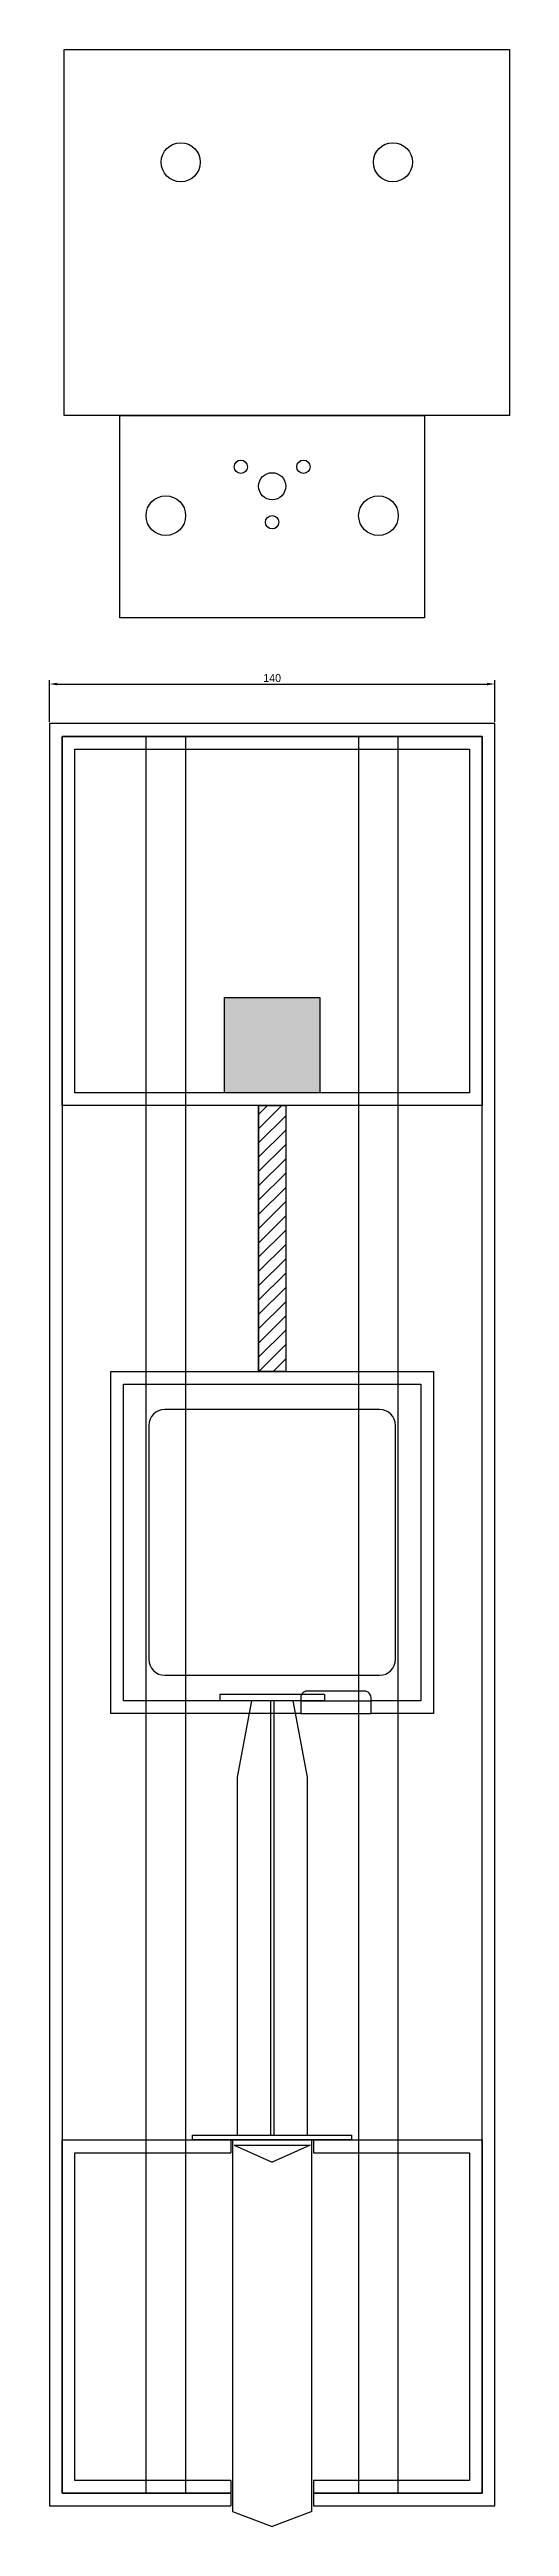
# Model space of a CAD drawing. Header units: millimetres. Extents: x -3740 to 1472, y -3901 to 3077.
# Drawn here: x -280 to -135, y -6 to 772 of the extents above; entities that cross this region are included whole.
import ezdxf

# ---------------------------------------------------------------- set-up
doc = ezdxf.new("R2010")
doc.units = ezdxf.units.MM
doc.layers.get('0').update_dxf_attribs({"true_color": 0xe7f0ff})
doc.layers.add('test', color=4, linetype='Continuous')
doc.dimstyles.new('ISO-25', dxfattribs={"dimtxt": 2.5, "dimasz": 2.5, "dimexe": 1.25, "dimexo": 0.625, "dimtad": 1, "dimtxsty": 'Standard', "dimcen": 2.5, "dimadec": 0, "dimazin": 0, "dimtfac": 1, "dimtmove": 0, "dimatfit": 3, "dimfxl": 1, "dimarcsym": 0})

msp = doc.modelspace()

# ---------------------------------------------------------------- blocks, each defined once
blk = doc.blocks.new('A$C0DE878EF')
blk.add_lwpolyline([(0, 63.5), (95.76, 63.5), (95.76, 0), (0, 0)], close=True)
for points in [[(35.94, 47.44), (35.94, 46.28), (36.87, 45.34), (38.03, 45.34), (39.19, 45.34), (40.13, 46.28), (40.13, 47.44), (40.13, 48.6), (39.19, 49.53), (38.03, 49.53), (36.87, 49.53), (35.94, 48.6), (35.94, 47.44), (35.94, 47.44), (35.94, 47.44), (35.94, 47.44)], [(55.63, 47.44), (55.63, 46.28), (56.57, 45.34), (57.73, 45.34), (58.88, 45.34), (59.82, 46.28), (59.82, 47.44), (59.82, 48.6), (58.88, 49.53), (57.73, 49.53), (56.57, 49.53), (55.63, 48.6), (55.63, 47.44), (55.63, 47.44), (55.63, 47.44), (55.63, 47.44)], [(43.62, 41.33), (43.62, 38.98), (45.53, 37.07), (47.88, 37.07), (50.23, 37.07), (52.13, 38.98), (52.13, 41.33), (52.13, 43.68), (50.23, 45.58), (47.88, 45.58), (45.53, 45.58), (43.62, 43.68), (43.62, 41.33), (43.62, 41.33), (43.62, 41.33), (43.62, 41.33)], [(8.23, 32.08), (8.23, 28.64), (11.02, 25.86), (14.45, 25.86), (17.89, 25.86), (20.68, 28.64), (20.68, 32.08), (20.68, 35.52), (17.89, 38.3), (14.45, 38.3), (11.02, 38.3), (8.23, 35.52), (8.23, 32.08), (8.23, 32.08), (8.23, 32.08), (8.23, 32.08)], [(45.78, 30.01), (45.78, 28.86), (46.72, 27.92), (47.88, 27.92), (49.04, 27.92), (49.97, 28.86), (49.97, 30.01), (49.97, 31.17), (49.04, 32.11), (47.88, 32.11), (46.72, 32.11), (45.78, 31.17), (45.78, 30.01), (45.78, 30.01), (45.78, 30.01), (45.78, 30.01)], [(75.08, 32.08), (75.08, 28.64), (77.87, 25.86), (81.31, 25.86), (84.74, 25.86), (87.53, 28.64), (87.53, 32.08), (87.53, 35.52), (84.74, 38.3), (81.31, 38.3), (77.87, 38.3), (75.08, 35.52), (75.08, 32.08), (75.08, 32.08), (75.08, 32.08), (75.08, 32.08)]]:
    blk.add_open_spline(points, degree=3, knots=[0, 0, 0, 0, 1, 1, 1, 2, 2, 2, 3, 3, 3, 4, 4, 4, 5, 5, 5, 5])
blk = doc.blocks.new('*D9')
at = {"color": 0, "lineweight": -2}
for p, q in [((-279.58, 560.62), (-279.58, 573.7)), ((-277.08, 572.45), (-142.08, 572.45)), ((-139.58, 560.62), (-139.58, 573.7))]:
    blk.add_line(p, q, dxfattribs=at)
at = {"color": 0}
for points in [[(-277.08, 572.86), (-277.08, 572.03), (-279.58, 572.45)], [(-142.08, 572.86), (-142.08, 572.03), (-139.58, 572.45)]]:
    blk.add_solid(points, dxfattribs=at)
at = {"layer": 'Defpoints', "color": 0}
for p in [(-139.58, 572.45), (-279.58, 560), (-139.58, 560)]:
    blk.add_point(p, dxfattribs=at)
at = {"color": 0, "insert": (-209.58, 574.32), "char_height": 2.5, "attachment_point": 5}
blk.add_mtext('140', dxfattribs=at)

# ---------------------------------------------------------------- dimensions: what is measured, and where the dimension line sits
dim = msp.add_linear_dim(base=(-139.58, 572.447), p1=(-279.58, 560), p2=(-139.58, 560), dimstyle='ISO-25')
dim.commit()
dim.dimension.update_dxf_attribs({"geometry": '*D9', "text_midpoint": (-209.58, 574.322)})

# ---------------------------------------------------------------- hatches: boundary and pattern name
msp.add_hatch(color=256).paths.add_polyline_path([(-224.58, 474), (-194.58, 474), (-194.58, 444), (-224.58, 444)])
h = msp.add_hatch()
h.set_pattern_fill('ANSI31', color=256, style=0)
h.paths.add_polyline_path([(-213.834, 440), (-205.325, 440), (-205.325, 356.5), (-213.834, 356.5)])

# ---------------------------------------------------------------- linework, layer by layer
for p, q in [((-213.834, 440), (-213.834, 356.5)), ((-205.325, 440), (-205.325, 356.5)), ((-193.08, 255), (-226.08, 255)), ((-226.08, 255), (-226.08, 253)), ((-193.08, 253), (-226.08, 253)), ((-216.08, 253), (-220.58, 229)), ((-210.08, 253), (-210.08, 116.5)), ((-209.08, 253), (-209.08, 116.5)), ((-203.08, 253), (-198.58, 229)), ((-193.08, 255), (-193.08, 253)), ((-220.58, 229), (-220.58, 116.5)), ((-198.58, 229), (-198.58, 116.5)), ((-222.58, 115), (-222.58, 111)), ((-221.516, 113.327), (-197.643, 113.327)), ((-196.58, 115), (-196.58, 111))]:
    msp.add_line(p, q)
at = {"color": 5}
msp.add_lwpolyline([(-274.958, 771.81), (-134.958, 771.81), (-134.958, 656.81), (-274.958, 656.81)], close=True, dxfattribs=at)
for points in [[(-196.58, 0), (-139.58, 0), (-139.58, 560), (-279.58, 560), (-279.58, 0), (-222.58, 0)], [(-196.58, 4), (-143.58, 4), (-143.58, 556), (-275.58, 556), (-275.58, 4), (-222.58, 4)]]:
    msp.add_lwpolyline(points, dxfattribs=at)
at = {"color": 2}
for points in [[(-275.58, 556), (-143.58, 556), (-143.58, 440), (-275.58, 440)], [(-271.58, 552), (-147.58, 552), (-147.58, 444), (-271.58, 444)]]:
    msp.add_lwpolyline(points, close=True, dxfattribs=at)
at = {"color": 1}
for points in [[(-249.229, 556), (-236.783, 556), (-236.783, 4), (-249.229, 4)], [(-170.08, 4), (-182.376, 4), (-182.376, 556), (-170.08, 556)]]:
    msp.add_lwpolyline(points, close=True, dxfattribs=at)
for points in [[(-224.58, 474), (-194.58, 474), (-194.58, 444), (-224.58, 444)], [(-213.834, 440), (-205.325, 440), (-205.325, 356.5), (-213.834, 356.5)], [(-234.58, 116.5), (-184.58, 116.5), (-184.58, 115), (-234.58, 115)]]:
    msp.add_lwpolyline(points, close=True)
at = {"color": 3}
for points in [[(-222.58, 4), (-275.58, 4), (-275.58, 115), (-143.58, 115), (-143.58, 4), (-196.58, 4)], [(-222.58, 8), (-271.58, 8), (-271.58, 111), (-222.58, 111)], [(-196.58, 111), (-147.58, 111), (-147.58, 8), (-196.58, 8)]]:
    msp.add_lwpolyline(points, dxfattribs=at)
for points in [[(-222.08, 115), (-222.08, -1.704)], [(-221.516, 113.327), (-209.58, 108.026)], [(-197.643, 113.327), (-209.58, 108.026)], [(-197.08, -1.704), (-197.08, 115)], [(-222.58, 8), (-222.58, 0)], [(-196.58, 8), (-196.58, 0)], [(-222.08, -1.704), (-209.58, -6.438)], [(-197.08, -1.704), (-209.58, -6.438)]]:
    msp.add_lwpolyline(points)
at = {"color": 5}
for centre in [(-238.31, 736.391), (-171.606, 736.391)]:
    msp.add_circle(centre, 6.148, dxfattribs=at)
at = {"layer": 'test'}
for p, q in [((-175.83, 344.5), (-243.33, 344.5)), ((-248.33, 339.5), (-248.33, 266)), ((-170.83, 266), (-170.83, 339.5)), ((-243.33, 261), (-175.83, 261))]:
    msp.add_line(p, q, dxfattribs=at)
for points in [[(-200.58, 249), (-260.33, 249), (-260.33, 356.5), (-158.83, 356.5), (-158.83, 249), (-178.489, 249)], [(-200.58, 253), (-256.33, 253), (-256.33, 352.5), (-162.83, 352.5), (-162.83, 253), (-178.489, 253)]]:
    msp.add_lwpolyline(points, dxfattribs=at)
at = {"layer": 'test', "color": 250}
for points in [[(-200.58, 253), (-256.33, 253), (-256.33, 352.5), (-162.83, 352.5), (-162.83, 253), (-178.489, 253)], [(-200.58, 253), (-178.489, 253)], [(-200.58, 249), (-178.489, 249)]]:
    msp.add_lwpolyline(points, dxfattribs=at)
at = {"layer": 'test'}
msp.add_lwpolyline([(-178.489, 249), (-178.489, 254, 0.4142136), (-180.489, 256), (-198.58, 256, 0.4142136), (-200.58, 254), (-200.58, 249)], format="xyb", dxfattribs=at)
for centre, start, end in [((-243.33, 339.5), 90, 180), ((-175.83, 339.5), 0, 90), ((-243.33, 266), 180, 270), ((-175.83, 266), 270, 0)]:
    msp.add_arc(centre, 5, start, end, dxfattribs=at)

# ---------------------------------------------------------------- block references
msp.add_blockref('A$C0DE878EF', (-257.459, 593.273))

msp.set_redraw_order([(e.dxf.handle, doc.entitydb.next_handle()) for e in msp.query("TEXT MTEXT ATTDEF DIMENSION ARC_DIMENSION")])  # texts and dimensions are drawn at this point

doc.saveas('drawing.dxf')
